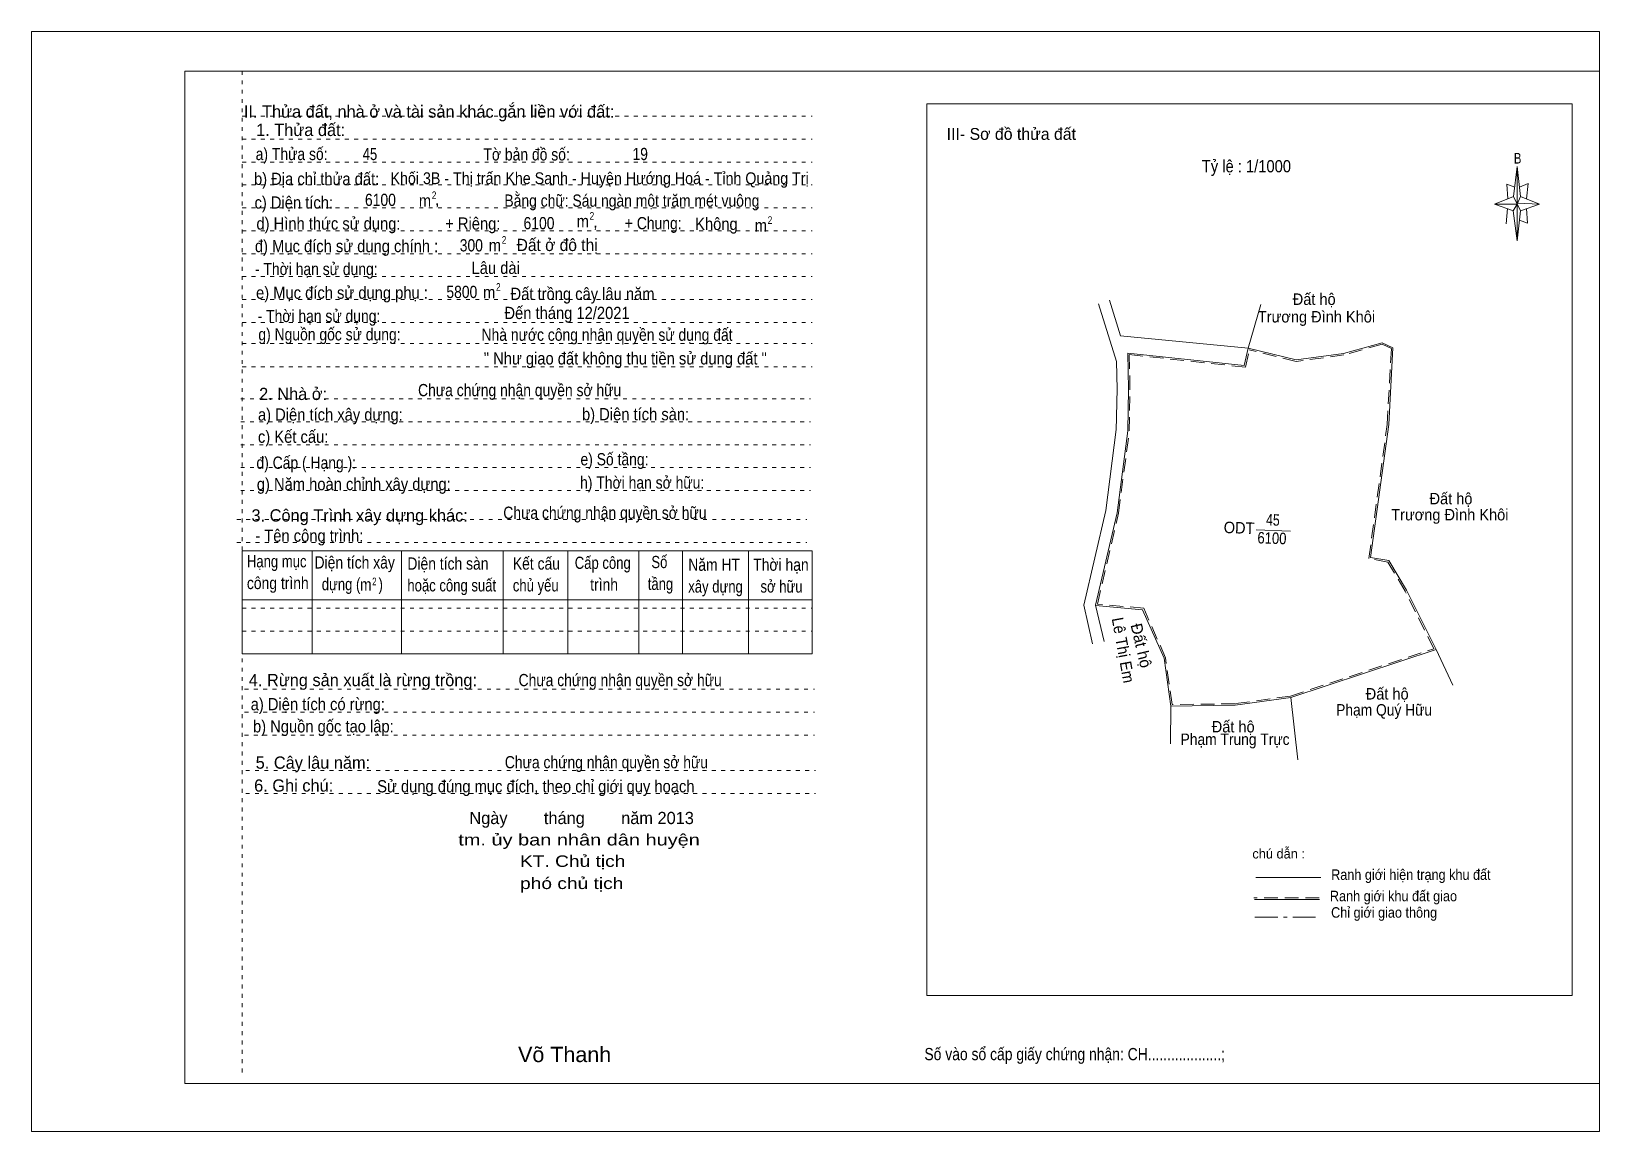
# Model space of a CAD drawing. Header units: metres. Extents: x -240 to 370456, y 199 to 1841730.
# Drawn here: x -193.94 to -152.9, y 199.04 to 227.84 of the extents above; entities that cross this region are included whole.
import ezdxf
from ezdxf.enums import TextEntityAlignment as Align

# ---------------------------------------------------------------- set-up
doc = ezdxf.new("R2010")
doc.units = ezdxf.units.M
doc.header["$LTSCALE"] = 0.12
for name, pattern in [('DOT_DASHED', [7.7, 5, -1.2, 0.3, -1.2]), ('DOTTED', [1.5, 0.3, -1.2]), ('MEDIUM_DASHED', [4.5, 3, -1.5])]:
    doc.linetypes.add(name, pattern=pattern)
for name, color, linetype, lineweight in [('1', 7, 'DOTTED', 13), ('10', 7, 'Continuous', 13), ('2', 7, 'Continuous', 13), ('20', 7, 'Continuous', 13), ('30', 7, 'Continuous', 13), ('34', 7, 'Continuous', 13), ('35', 7, 'Continuous', 13), ('50', 7, 'Continuous', 13)]:
    doc.layers.add(name, color=color, linetype=linetype, lineweight=lineweight)
for name, color, linetype in [('3', 7, 'Continuous'), ('4', 7, 'Continuous'), ('40', 7, 'Continuous'), ('9', 7, 'Continuous')]:
    doc.layers.add(name, color=color, linetype=linetype)

msp = doc.modelspace()

# ---------------------------------------------------------------- texts
at = {"layer": '10'}
msp.add_text('III- Sơ đồ thửa đất', height=0.31, dxfattribs=at).set_placement((-168.295, 225), align=Align.CENTER)
for s, height, width, p in [('Khối 3B - Thị trấn Khe Sanh - Huyện Hướng Hoá - Tỉnh Quảng Trị', 0.31, 0.9, (-179.07, 223.84)), ('Bằng chữ: Sáu ngàn một trăm mét vuông', 0.32, 0.85, (-178.225, 223.25))]:
    msp.add_text(s, height=height, dxfattribs=dict(at, width=width)).set_placement(p, align=Align.CENTER)
at = {"layer": '2'}
for s, p in [('II. Thửa đất, nhà ở và tài sản khác gắn liền với đất:', (-188.38, 225.58)), ('1. Thửa đất:', (-188.06, 225.1)), (',', (-183.38, 223.29)), (',', (-179.24, 222.7)), ('2. Nhà ở:', (-187.98, 218.19)), ('3. Công Trình xây dựng khác:', (-188.18, 215.01)), ('4. Rừng sản xuất là rừng trồng:', (-188.25, 210.7)), ('5. Cây lâu năm:', (-188.07, 208.54)), ('6. Ghi chú:', (-188.11, 207.94))]:
    msp.add_text(s, height=0.32, dxfattribs=at).set_placement(p)
for s, height, width, p in [('a) Thửa số:', 0.32, 0.85, (-188.07, 224.47)), ('Tờ bản đồ số:', 0.32, 0.85, (-182.11, 224.46)), ('c) Diện tích:', 0.32, 0.9, (-188.1, 223.2)), ('m', 0.32, 0.9, (-183.8, 223.25)), ('2', 0.2, 0.8, (-183.46, 223.45)), ('d) Hình thức sử dụng:', 0.32, 0.9, (-188.05, 222.65)), ('+ Riêng:', 0.32, 0.9, (-183.11, 222.65)), ('m', 0.32, 0.9, (-179.67, 222.71)), ('2', 0.2, 0.8, (-179.33, 222.91)), ('+ Chung:', 0.32, 0.85, (-178.41, 222.66)), ('Không', 0.32, 0.9, (-176.57, 222.64)), ('m', 0.32, 0.9, (-175.01, 222.6)), ('2', 0.2, 0.8, (-174.67, 222.8)), ('2', 0.2, 0.8, (-181.63, 222.28)), ('Đất ở đô thị', 0.32, 0.95, (-181.24, 222.09)), ('đ) Mục đích sử dụng chính : ', 0.32, 0.9, (-188.09, 222.06)), ('300', 0.32, 0.85, (-182.73, 222.08)), ('m', 0.32, 0.9, (-181.97, 222.08)), ('- Thời hạn sử dụng: ', 0.32, 0.85, (-188.09, 221.46)), ('Lâu dài', 0.32, 0.9, (-182.42, 221.49)), ('2', 0.2, 0.8, (-181.78, 221.05)), ('e) Mục đích sử dụng phụ : ', 0.32, 0.9, (-188.06, 220.84)), ('5800', 0.32, 0.85, (-183.08, 220.86)), ('m', 0.32, 0.9, (-182.12, 220.85)), ('Đất trồng cây lâu năm', 0.32, 0.9, (-181.4, 220.81)), ('- Thời hạn sử dụng: ', 0.32, 0.85, (-188.02, 220.23)), ('Đến tháng 12/2021', 0.32, 0.9, (-181.56, 220.31)), ('g) Nguồn gốc sử dụng: ', 0.32, 0.85, (-188, 219.75)), ('a) Diện tích xây dựng:', 0.32, 0.9, (-188.01, 217.65)), ('b) Diện tích sàn:', 0.32, 0.9, (-179.53, 217.66)), ('c) Kết cấu:', 0.32, 0.9, (-188.01, 217.07)), ('đ) Cấp ( Hạng ):', 0.32, 0.85, (-188.05, 216.39)), ('e) Số tầng:', 0.32, 0.85, (-179.57, 216.48)), ('g) Năm hoàn chỉnh xây dựng:', 0.32, 0.9, (-188.04, 215.83)), ('h) Thời hạn sở hữu:', 0.32, 0.85, (-179.58, 215.87)), ('- Tên công trình:', 0.32, 0.9, (-188.08, 214.48)), ('Hạng mục', 0.32, 0.8, (-188.3, 213.81)), ('Diện tích xây', 0.32, 0.85, (-186.53, 213.78)), ('Diện tích sàn', 0.32, 0.85, (-184.1, 213.75)), ('Kết cấu', 0.32, 0.85, (-181.34, 213.75)), ('Cấp công', 0.32, 0.8, (-179.72, 213.77)), (' Số', 0.32, 0.8, (-177.81, 213.79)), ('Năm HT', 0.32, 0.85, (-176.75, 213.72)), ('Thời hạn', 0.32, 0.85, (-175.05, 213.72)), ('công trình', 0.32, 0.85, (-188.3, 213.24)), ('  dựng (     )', 0.32, 0.8, (-186.53, 213.21)), ('m', 0.32, 0.85, (-185.34, 213.2)), ('2', 0.201, 0.75, (-185.02, 213.34)), ('hoặc công suất', 0.32, 0.8, (-184.1, 213.18)), ('chủ yếu', 0.32, 0.8, (-181.34, 213.18)), ('    trình', 0.32, 0.85, (-179.72, 213.2)), ('tầng', 0.32, 0.8, (-177.81, 213.22)), ('xây dựng', 0.32, 0.8, (-176.75, 213.15)), ('  sở hữu', 0.32, 0.8, (-175.05, 213.15)), ('a) Diện tích có rừng:', 0.32, 0.9, (-188.2, 210.07)), ('b) Nguồn gốc tạo lập:', 0.32, 0.9, (-188.14, 209.49)), ('Số vào sổ cấp giấy chứng nhận: CH...................; ', 0.32, 0.85, (-170.57, 200.91))]:
    msp.add_text(s, height=height, dxfattribs=dict(at, width=width)).set_placement(p)
at = {"layer": '2', "width": 0.9}
msp.add_text('b) Địa chỉ thửa đất:', height=0.32, dxfattribs=at).set_placement((-186.475, 223.82), align=Align.CENTER)
at = {"layer": '20'}
for s, width, p in [('Đất hộ', 0.95, (-160.37, 220.68)), ('Trương Đình Khôi', 0.95, (-160.31, 220.22)), ('Đất hộ', 0.95, (-156.79, 215.46)), ('Trương Đình Khôi', 0.95, (-156.82, 215.04)), ('Đất hộ', 0.95, (-158.46, 210.35)), ('Phạm Quý Hữu', 0.9, (-158.54, 209.93)), ('Đất hộ', 0.95, (-162.49, 209.49)), ('Phạm Trung Trực', 0.9, (-162.44, 209.16))]:
    msp.add_text(s, height=0.3, dxfattribs=dict(at, width=width)).set_placement(p, align=Align.CENTER)
for s, height, rotation, width, p in [('45', 0.3, 358, 0.8, (-161.455, 214.904)), ('ODT', 0.3, 358, 0.95, (-162.34, 214.696)), ('6100', 0.3, 358, 0.85, (-161.48, 214.426)), ('Lê Thị Em', 0.2996, 280.334, 0.95, (-165.514, 211.617))]:
    msp.add_text(s, height=height, rotation=rotation, dxfattribs=dict(at, width=width)).set_placement(p, align=Align.CENTER)
msp.add_text('Đất hộ', height=0.2995, rotation=283.196, dxfattribs=at).set_placement((-165.043, 211.729), align=Align.CENTER)
at = {"layer": '3'}
for s, width, p in [('45', 0.8, (-185.27, 224.47)), ('19', 0.85, (-178.21, 224.47))]:
    msp.add_text(s, height=0.32, dxfattribs=dict(at, width=width)).set_placement(p)
at = {"layer": '30', "width": 0.8}
msp.add_text('B', height=0.276, dxfattribs=at).set_placement((-155.045, 224.38), align=Align.CENTER)
at = {"layer": '4', "width": 0.85}
for p in [(-185.21, 223.27), (-181.06, 222.66)]:
    msp.add_text('6100', height=0.32, dxfattribs=at).set_placement(p)
at = {"layer": '40', "width": 0.9}
msp.add_text('" Như giao đất không thu tiền sử dụng đất "', height=0.32, dxfattribs=at).set_placement((-182.1, 219.12))
at = {"layer": '50', "width": 0.9}
msp.add_text('Tỷ lệ : 1/1000', height=0.32, dxfattribs=at).set_placement((-163.31, 224.15))
at = {"layer": '50'}
for s, height, p in [('Ngày        tháng        năm 2013', 0.32, (-179.54, 207.09)), ('chú dẫn :', 0.25, (-161.3, 206.19))]:
    msp.add_text(s, height=height, dxfattribs=at).set_placement(p, align=Align.CENTER)
for s, height, width, p in [('tm. ủy ban nhân dân huyện ', 0.3, 1.3, (-179.535, 206.53)), ('KT. Chủ tịch', 0.3, 1.25, (-179.775, 205.97)), ('phó chủ tịch', 0.3, 1.25, (-179.8, 205.39)), ('Ranh giới hiện trạng khu đất', 0.275, 0.9, (-157.84, 205.63)), ('Ranh giới khu đất giao', 0.275, 0.9, (-158.295, 205.07)), ('Chỉ giới giao thông', 0.275, 0.9, (-158.54, 204.64)), ('Võ Thanh', 0.4, 1.05, (-179.985, 200.86))]:
    msp.add_text(s, height=height, dxfattribs=dict(at, width=width)).set_placement(p, align=Align.CENTER)
at = {"layer": '9'}
for s, width, p in [('Nhà nước công nhận quyền sử dụng đất ', 0.85, (-182.16, 219.74)), ('Chưa chứng nhận quyền sở hữu', 0.85, (-183.82, 218.29)), ('Chưa chứng nhận quyền sở hữu', 0.85, (-181.59, 215.08)), ('Chưa chứng nhận quyền sở hữu', 0.85, (-181.19, 210.7)), ('Chưa chứng nhận quyền sở hữu', 0.85, (-181.55, 208.55)), ('Sử dụng đúng mục đích, theo chỉ giới quy hoạch', 0.9, (-184.89, 207.92))]:
    msp.add_text(s, height=0.32, dxfattribs=dict(at, width=width)).set_placement(p)

# ---------------------------------------------------------------- linework, layer by layer
at = {"layer": '1', "linetype": 'Continuous'}
for p, q in [((-189.92, 226.8), (-152.9, 226.8)), ((-189.92, 226.8), (-189.92, 200.3)), ((-152.9, 226.8), (-152.9, 200.3)), ((-189.92, 200.3), (-152.9, 200.3))]:
    msp.add_line(p, q, dxfattribs=at)
at = {"layer": '1'}
for p, q in [((-188.42, 226.8), (-188.42, 200.52)), ((-188.42, 225.62), (-173.51, 225.62)), ((-188.42, 225.02), (-173.51, 225.02)), ((-188.42, 224.42), (-173.51, 224.42)), ((-188.42, 223.82), (-173.51, 223.82)), ((-188.42, 223.22), (-173.51, 223.22)), ((-188.42, 222.62), (-173.51, 222.62)), ((-188.42, 222.02), (-173.51, 222.02)), ((-188.42, 221.42), (-173.51, 221.42)), ((-188.42, 220.82), (-173.51, 220.82)), ((-188.42, 220.22), (-173.51, 220.22)), ((-188.42, 219.67), (-173.51, 219.67)), ((-188.42, 219.06), (-173.51, 219.06)), ((-188.46, 218.22), (-173.55, 218.22)), ((-188.46, 217.62), (-173.55, 217.62)), ((-188.46, 217.02), (-173.55, 217.02)), ((-188.46, 216.42), (-173.55, 216.42)), ((-188.46, 215.82), (-173.55, 215.82)), ((-188.56, 215.06), (-173.65, 215.06)), ((-188.56, 214.46), (-173.65, 214.46)), ((-188.42, 212.74), (-173.51, 212.74)), ((-188.42, 212.14), (-173.51, 212.14)), ((-188.36, 210.62), (-173.45, 210.62)), ((-188.36, 210.02), (-173.45, 210.02)), ((-188.36, 209.42), (-173.45, 209.42)), ((-188.33, 208.49), (-173.42, 208.49)), ((-188.33, 207.89), (-173.42, 207.89))]:
    msp.add_line(p, q, dxfattribs=at)
at = {"layer": '1', "linetype": 'Continuous'}
msp.add_lwpolyline([(-193.94, 199.04), (-152.9, 199.04), (-152.9, 227.84), (-193.94, 227.84)], close=True, dxfattribs=at)
at = {"layer": '10'}
for p, q in [((-188.42, 214.24), (-173.51, 214.24)), ((-188.42, 214.24), (-188.42, 211.55)), ((-186.59, 214.24), (-186.59, 211.55)), ((-184.25, 214.24), (-184.25, 211.55)), ((-181.59, 214.24), (-181.59, 211.55)), ((-179.9, 214.24), (-179.9, 211.55)), ((-178.04, 214.24), (-178.04, 211.55)), ((-176.9, 214.24), (-176.9, 211.55)), ((-175.17, 214.24), (-175.17, 211.55)), ((-173.51, 214.24), (-173.51, 211.55)), ((-188.42, 212.96), (-173.51, 212.96)), ((-188.42, 211.55), (-173.51, 211.55))]:
    msp.add_line(p, q, dxfattribs=at)
at = {"layer": '2'}
msp.add_lwpolyline([(-170.51, 225.94), (-153.62, 225.94), (-153.62, 202.6), (-170.51, 202.6)], close=True, dxfattribs=at)
at = {"layer": '20'}
msp.add_line((-161.89, 214.79), (-160.99, 214.76), dxfattribs=at)
at = {"layer": '30'}
for p, q in [((-155.15, 223.52), (-155.06, 224.3)), ((-155.15, 223.14), (-155.65, 223.32)), ((-154.97, 223.52), (-154.47, 223.32)), ((-155.31, 223.2), (-155.35, 222.8)), ((-154.97, 223.14), (-155.06, 222.36)), ((-154.79, 222.82), (-155, 222.9)), ((-154.81, 223.2), (-154.79, 222.82))]:
    msp.add_line(p, q, dxfattribs=at)
for points in [[(-155.06, 224.3), (-154.97, 223.52), (-155.06, 223.32)], [(-155.06, 223.32), (-155.65, 223.32), (-155.15, 223.52), (-154.97, 223.14), (-154.47, 223.32), (-155.06, 223.34)], [(-155.06, 223.32), (-155.06, 222.36), (-155.16, 223.14)]]:
    msp.add_lwpolyline(points, close=True, dxfattribs=at)
for points in [[(-155.12, 223.76), (-155.33, 223.84), (-155.3, 223.46)], [(-155, 223.76), (-154.77, 223.86), (-154.81, 223.46)], [(-155.06, 223.32), (-155.15, 223.52), (-155.65, 223.32)], [(-155.06, 223.32), (-154.97, 223.14), (-154.47, 223.32)]]:
    msp.add_lwpolyline(points, dxfattribs=at)
at = {"layer": '34'}
for p, q in [((-161.77, 220.69), (-162.1, 219.55)), ((-166.4, 212.82), (-166.17, 211.81)), ((-166.09, 212.82), (-165.87, 211.87)), ((-157.18, 211.66), (-156.74, 210.73)), ((-160.8, 208.77), (-160.98, 210.4))]:
    msp.add_line(p, q, dxfattribs=at)
at = {"layer": '35'}
for p, q in [((-165.54, 219.2), (-166.01, 220.71)), ((-165.53, 218.47), (-165.54, 219.2)), ((-165.55, 217.39), (-165.53, 218.48)), ((-165.82, 215.3), (-165.55, 217.42)), ((-166.4, 212.82), (-165.82, 215.3)), ((-160.98, 210.4), (-157.18, 211.66)), ((-164.12, 210.18), (-164.13, 209.19))]:
    msp.add_line(p, q, dxfattribs=at)
at = {"layer": '35', "linetype": 'MEDIUM_DASHED'}
msp.add_line((-160.99, 210.44), (-157.24, 211.68), dxfattribs=at)
at = {"layer": '35'}
for points in [[(-162.1, 219.55), (-165.44, 219.87), (-165.73, 220.8)], [(-157.18, 211.66), (-157.95, 213.21), (-158.42, 213.99), (-158.9, 214.07), (-158.42, 217.55), (-158.31, 219.56), (-158.59, 219.69), (-159.6, 219.41), (-160.84, 219.24), (-162.1, 219.55)], [(-166.09, 212.82), (-165.53, 215.24), (-165.25, 217.38), (-165.23, 218.47), (-165.25, 219.42), (-162.2, 219.09), (-162.1, 219.55)], [(-160.98, 210.4), (-162.44, 210.2), (-164.12, 210.18), (-164.3, 211.43), (-164.86, 212.7), (-166.09, 212.81)]]:
    msp.add_lwpolyline(points, dxfattribs=at)
at = {"layer": '35', "linetype": 'MEDIUM_DASHED'}
for points in [[(-157.24, 211.68), (-157.99, 213.19), (-158.44, 213.95), (-158.94, 214.04), (-158.46, 217.55), (-158.35, 219.54), (-158.59, 219.65), (-159.59, 219.37), (-160.84, 219.2), (-162.07, 219.5)], [(-165.21, 217.38), (-165.19, 218.47), (-165.21, 219.38), (-162.17, 219.05), (-162.07, 219.5)], [(-160.99, 210.44), (-162.44, 210.24), (-164.09, 210.22), (-164.26, 211.44), (-164.83, 212.74), (-166.04, 212.85), (-165.49, 215.23), (-165.21, 217.37)]]:
    msp.add_lwpolyline(points, dxfattribs=at)
at = {"layer": '50'}
for p, q in [((-160.2, 205.69), (-161.9, 205.69)), ((-160.23, 205.12), (-161.93, 205.12))]:
    msp.add_line(p, q, dxfattribs=at)
at = {"layer": '50', "linetype": 'MEDIUM_DASHED'}
msp.add_line((-160.24, 205.16), (-161.95, 205.16), dxfattribs=at)
at = {"layer": '50', "linetype": 'DOT_DASHED'}
msp.add_line((-161.92, 204.65), (-160.21, 204.65), dxfattribs=at)

msp.set_redraw_order([(e.dxf.handle, doc.entitydb.next_handle()) for e in msp.query("TEXT MTEXT ATTDEF DIMENSION ARC_DIMENSION")])  # texts and dimensions are drawn at this point

doc.saveas('drawing.dxf')
